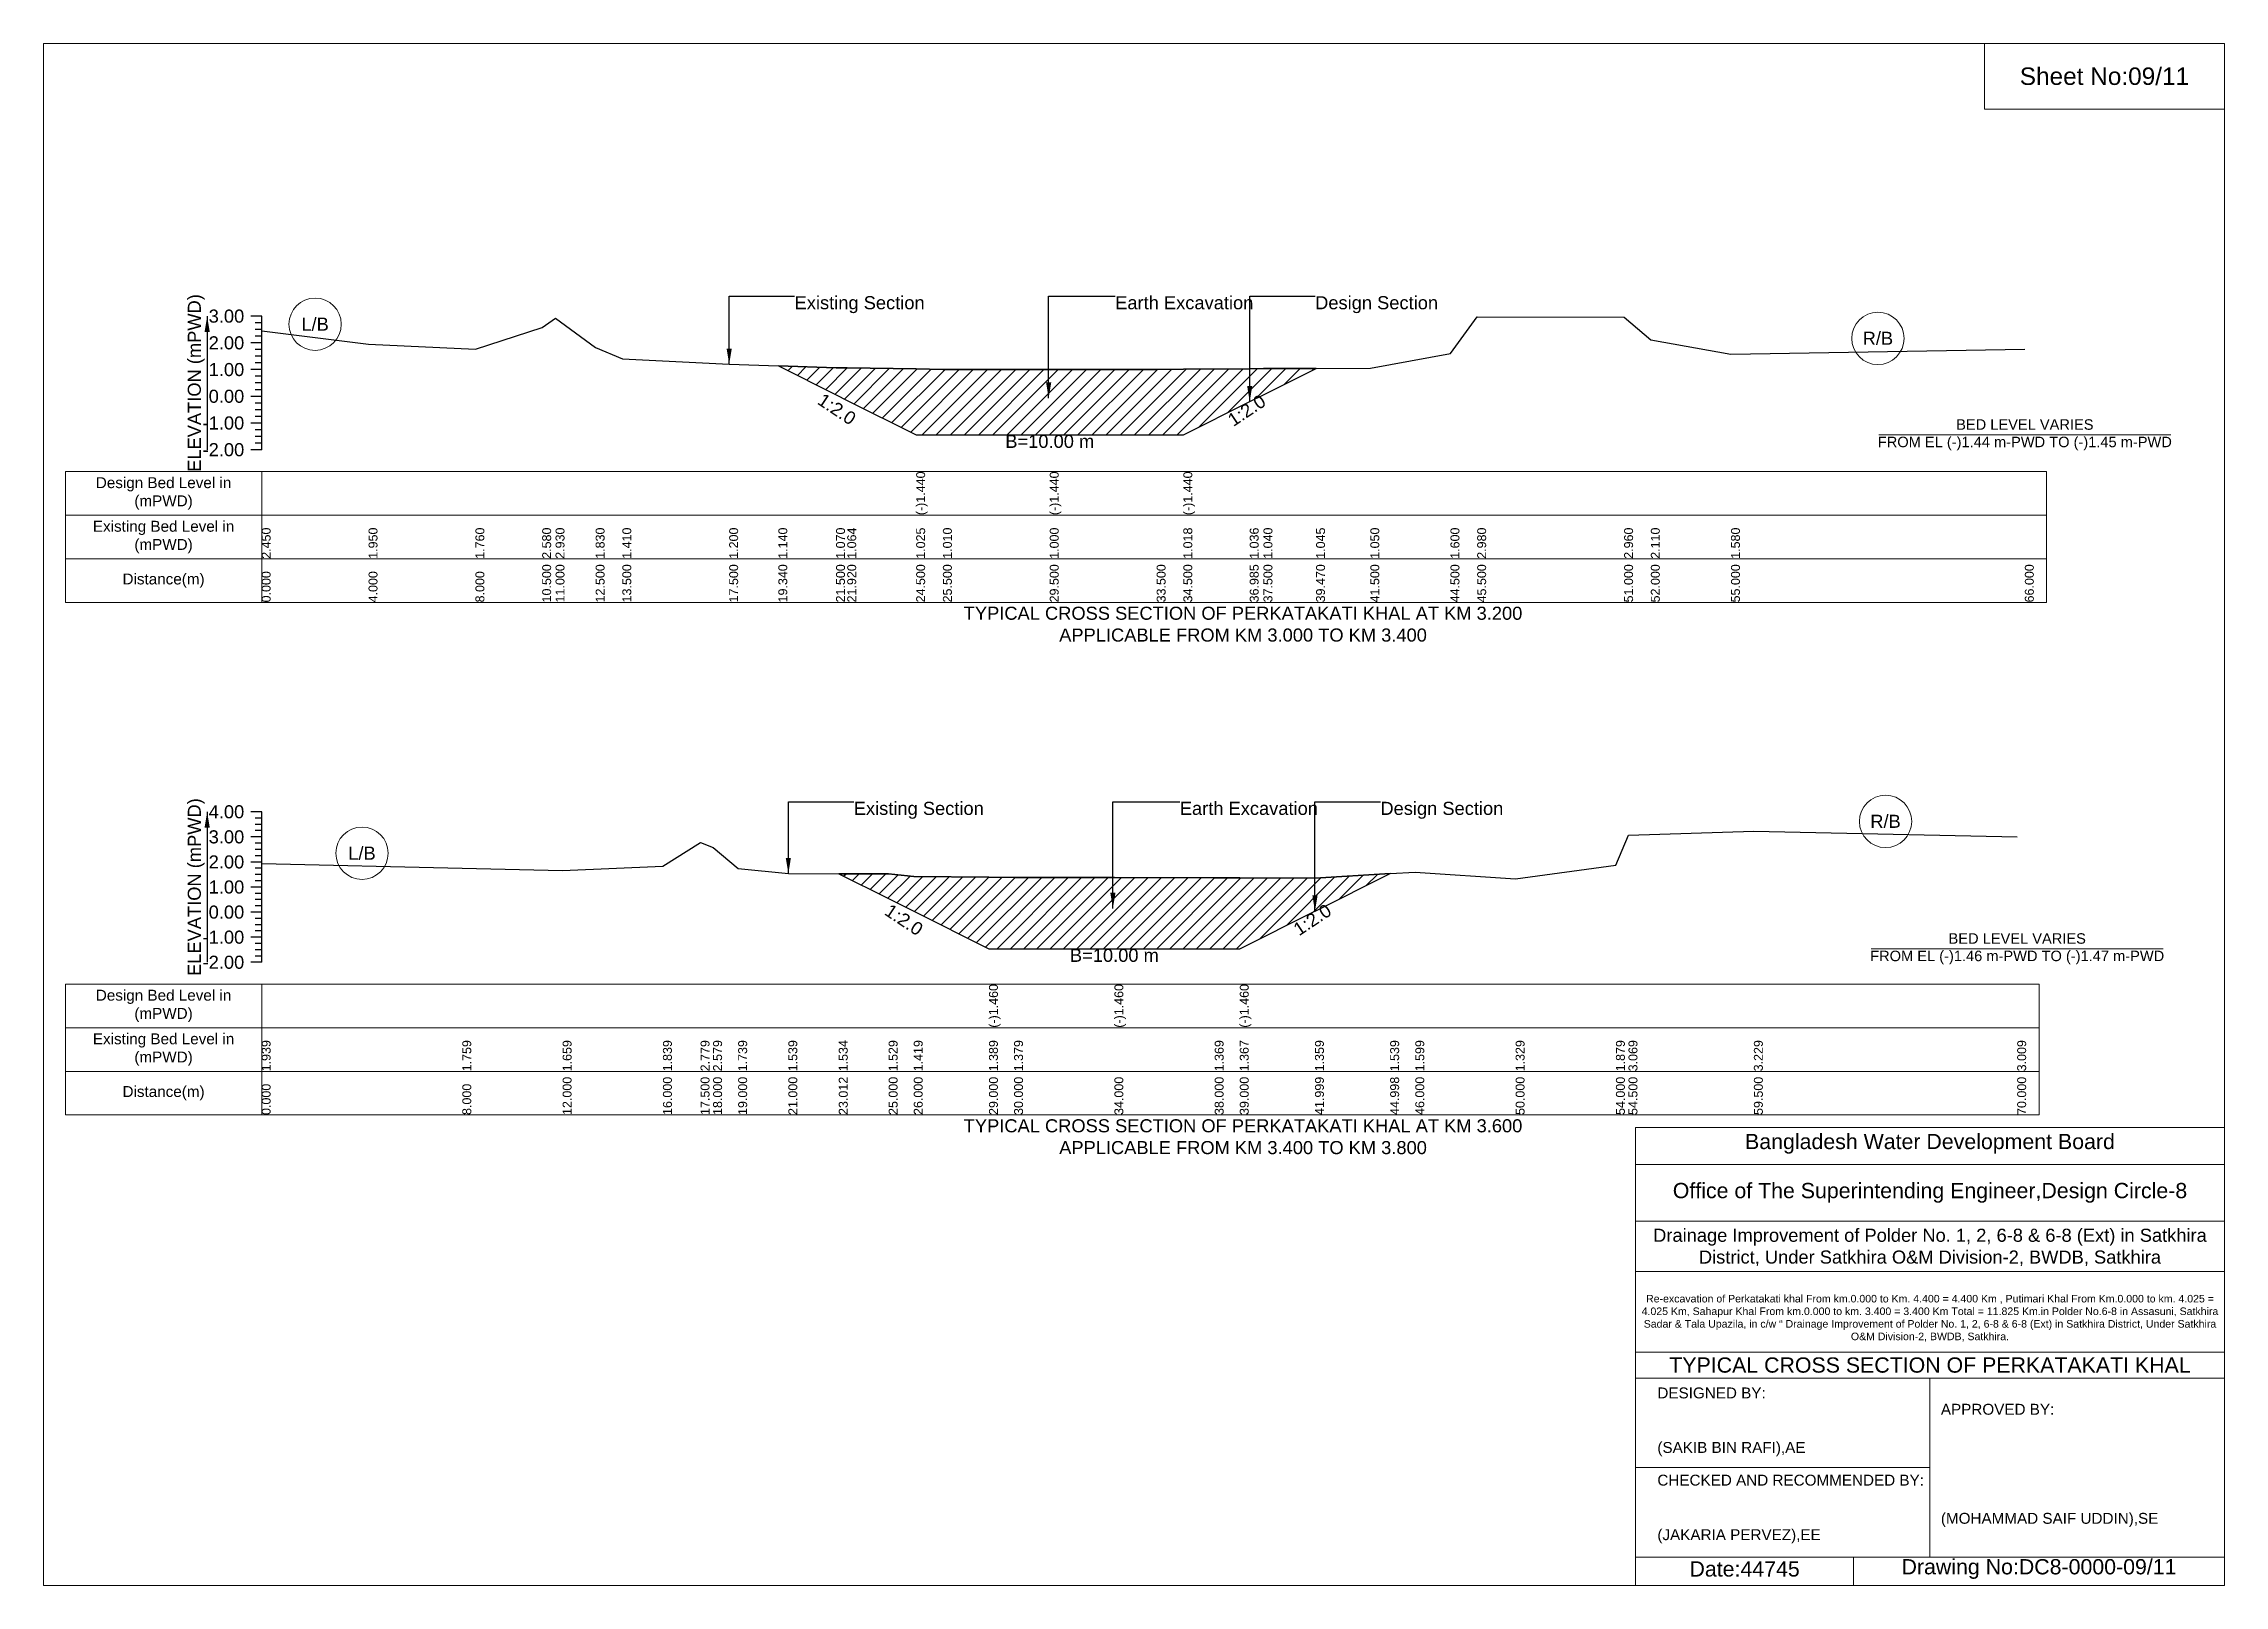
# Model space of a CAD drawing. Header units: inches. Extents: x 91000 to 208000, y -5656 to 20000.
# Drawn here: x 180000 to 188000, y -5656 to 0 of the extents above; entities that cross this region are included whole.
import ezdxf

# ---------------------------------------------------------------- set-up
doc = ezdxf.new("R2010")
doc.units = ezdxf.units.IN
doc.header["$LTSCALE"] = 7
doc.header["$MEASUREMENT"] = 0
for name, color, linetype, lineweight in [('Cross section Data Border', 7, 'Continuous', 9), ('Cross Section Labels', 7, 'Continuous', 9), ('Existing_Bed_Level for Xsection', 7, 'Continuous', 25)]:
    doc.layers.add(name, color=color, linetype=linetype, lineweight=lineweight)
doc.styles.get("Standard").update_dxf_attribs({"font": 'arial.ttf'})
doc.dimstyles.get("Standard").update_dxf_attribs({"dimtxt": 0.18, "dimasz": 0.18, "dimexe": 0.18, "dimexo": 0.0625, "dimgap": 0.09, "dimtad": 0, "dimtih": 1, "dimtoh": 1, "dimdec": 4, "dimzin": 0, "dimdsep": 46, "dimtxsty": 'Standard', "dimcen": 0.09, "dimadec": 0, "dimazin": 0, "dimtfac": 1, "dimtdec": 4, "dimtofl": 0, "dimtmove": 0, "dimatfit": 3, "dimfxl": 1, "dimtolj": 1, "dimtzin": 0, "dimarcsym": 0})

msp = doc.modelspace()

# ---------------------------------------------------------------- texts
at = {"layer": 'Cross section Data Border', "char_height": 40, "width": 640, "attachment_point": 5}
for s, insert in [('Design Bed Level in (mPWD)', (180440, -1650)), ('Existing Bed Level in (mPWD)', (180440, -1810)), ('Distance(m)', (180440, -1970)), ('Design Bed Level in (mPWD)', (180440, -3530.3)), ('Existing Bed Level in (mPWD)', (180440, -3690.3)), ('Distance(m)', (180440, -3850.3))]:
    msp.add_mtext(s, dxfattribs=dict(at, insert=insert))
at = {"layer": 'Cross Section Labels'}
for s, insert, char_height, attachment_point in [('Sheet No:09/11', (187560, -120), 64, 5), ('Existing Section', (182755, -926.5), 48, 1), ('Earth Excavation', (183931, -926.5), 48, 1), ('Design Section', (184664.5, -926.5), 48, 1), ('L/B', (180996, -1029.4), 48, 5), ('R/B', (186729, -1081.3), 48, 5), ('B=10.00 m', (183691, -1435.1), 48, 2), ('BED LEVEL VARIES ^JFROM EL (-)1.44 m-PWD TO (-)1.45 m-PWD', (187268, -1435.1), 38.4, 5), ('TYPICAL CROSS SECTION OF PERKATAKATI KHAL AT KM 3.200^JAPPLICABLE FROM KM 3.000 TO KM 3.400', (184400, -2130), 48, 5), ('Existing Section', (182972, -2781.5), 48, 1), ('Earth Excavation', (184168, -2781.5), 48, 1), ('Design Section', (184903.9, -2781.5), 48, 1), ('R/B', (186757, -2853.3), 48, 5), ('L/B', (181168, -2970.2), 48, 5), ('BED LEVEL VARIES ^JFROM EL (-)1.46 m-PWD TO (-)1.47 m-PWD', (187240, -3320.6), 38.4, 5), ('B=10.00 m', (183928, -3320.6), 48, 2), ('TYPICAL CROSS SECTION OF PERKATAKATI KHAL AT KM 3.600^JAPPLICABLE FROM KM 3.400 TO KM 3.800', (184400, -4010.3), 48, 5), ('Bangladesh Water Development Board', (186920, -4036), 56, 5), ('Office of The Superintending Engineer,Design Circle-8', (186920, -4216), 56, 5)]:
    msp.add_mtext(s, dxfattribs=dict(at, insert=insert, char_height=char_height, attachment_point=attachment_point))
at = {"layer": 'Cross Section Labels', "char_height": 48, "attachment_point": 2}
for insert, rotation in [((182923.6, -1320.9), 326.30993), ((184400, -1325.6), 33.69007), ((183169.6, -3194.4), 326.30993), ((184640.9, -3194.1), 33.69007)]:
    msp.add_mtext('1:2.0', dxfattribs=dict(at, insert=insert, rotation=rotation))
at = {"layer": 'Cross Section Labels'}
for s, insert, char_height, width, attachment_point in [('Drainage Improvement of Polder No. 1, 2, 6-8 & 6-8 (Ext) in Satkhira District, Under Satkhira O&M Division-2, BWDB, Satkhira', (186920, -4416), 48, 2240, 5), ('Re-excavation of Perkatakati khal From km.0.000 to Km. 4.400 = 4.400 Km , Putimari Khal From Km.0.000 to km. 4.025 = 4.025 Km, Sahapur Khal From km.0.000 to km. 3.400 = 3.400 Km Total = 11.825 Km.in Polder No.6-8 in Assasuni, Satkhira Sadar & Tala Upazila, in c/w “ Drainage Improvement of Polder No. 1, 2, 6-8 & 6-8 (Ext) in Satkhira District, Under Satkhira O&M Division-2, BWDB, Satkhira.', (186920, -4676), 27.6889, 2160, 5), ('TYPICAL CROSS SECTION OF PERKATAKATI KHAL', (186920, -4848), 56, 2240, 5), ('DESIGNED BY:^J^J^J(SAKIB BIN RAFI),AE', (185920, -5056), 40, 1120, 4), ('APPROVED BY:^J^J^J^J^J^J(MOHAMMAD SAIF UDDIN),SE', (186960, -5216), 40, 1120, 4), ('CHECKED AND RECOMMENDED BY:^J^J^J(JAKARIA PERVEZ),EE', (185920, -5376), 40, 1120, 4), ('Date:44745', (186240, -5596), 56, 1120, 5), ('Drawing No:DC8-0000-09/11', (187320, -5596), 56, 1760, 5)]:
    msp.add_mtext(s, dxfattribs=dict(at, insert=insert, char_height=char_height, width=width, attachment_point=attachment_point))
at = {"layer": 'Existing_Bed_Level for Xsection', "rotation": 90}
for s, insert, char_height, attachment_point in [('ELEVATION (mPWD)', (180560, -1245), 48, 5), ('(-)1.440', (183201, -1730), 32.8, 1), ('(-)1.440', (183691, -1730), 32.8, 1), ('(-)1.440', (184181, -1730), 32.8, 1), ('2.450', (180800, -1890), 32.8, 1), ('1.950', (181192, -1890), 32.8, 1), ('1.760', (181584, -1890), 32.8, 1), ('2.580', (181829, -1890), 32.8, 1), ('2.930', (181878, -1890), 32.8, 1), ('1.830', (182025, -1890), 32.8, 1), ('1.410', (182123, -1890), 32.8, 1), ('1.200', (182515, -1890), 32.8, 1), ('1.140', (182695.3, -1890), 32.8, 1), ('1.070', (182907, -1890), 32.8, 1), ('1.064', (182948.1, -1890), 32.8, 1), ('1.025', (183201, -1890), 32.8, 1), ('1.010', (183299, -1890), 32.8, 1), ('1.000', (183691, -1890), 32.8, 1), ('1.018', (184181, -1890), 32.8, 1), ('1.036', (184424.5, -1890), 32.8, 1), ('1.040', (184475, -1890), 32.8, 1), ('1.045', (184668, -1890), 32.8, 1), ('1.050', (184867, -1890), 32.8, 1), ('1.600', (185161, -1890), 32.8, 1), ('2.980', (185259, -1890), 32.8, 1), ('2.960', (185798, -1890), 32.8, 1), ('2.110', (185896, -1890), 32.8, 1), ('1.580', (186190, -1890), 32.8, 1), ('10.500', (181829, -2050), 32.8, 1), ('11.000', (181878, -2050), 32.8, 1), ('12.500', (182025, -2050), 32.8, 1), ('13.500', (182123, -2050), 32.8, 1), ('17.500', (182515, -2050), 32.8, 1), ('19.340', (182695.3, -2050), 32.8, 1), ('21.500', (182907, -2050), 32.8, 1), ('21.920', (182948.1, -2050), 32.8, 1), ('24.500', (183201, -2050), 32.8, 1), ('25.500', (183299, -2050), 32.8, 1), ('29.500', (183691, -2050), 32.8, 1), ('33.500', (184083, -2050), 32.8, 1), ('34.500', (184181, -2050), 32.8, 1), ('36.985', (184424.5, -2050), 32.8, 1), ('37.500', (184475, -2050), 32.8, 1), ('39.470', (184668, -2050), 32.8, 1), ('41.500', (184867, -2050), 32.8, 1), ('44.500', (185161, -2050), 32.8, 1), ('45.500', (185259, -2050), 32.8, 1), ('51.000', (185798, -2050), 32.8, 1), ('52.000', (185896, -2050), 32.8, 1), ('55.000', (186190, -2050), 32.8, 1), ('66.000', (187268, -2050), 32.8, 1), ('0.000', (180800, -2050), 32.8, 1), ('4.000', (181192, -2050), 32.8, 1), ('8.000', (181584, -2050), 32.8, 1), ('ELEVATION (mPWD)', (180560, -3094.3), 48, 5), ('(-)1.460', (183468, -3610.3), 32.8, 1), ('(-)1.460', (183928, -3610.3), 32.8, 1), ('(-)1.460', (184388, -3610.3), 32.8, 1), ('1.939', (180800, -3770.3), 32.8, 1), ('1.759', (181536, -3770.3), 32.8, 1), ('1.659', (181904, -3770.3), 32.8, 1), ('1.839', (182272, -3770.3), 32.8, 1), ('2.779', (182410, -3770.3), 32.8, 1), ('2.579', (182456, -3770.3), 32.8, 1), ('1.739', (182548, -3770.3), 32.8, 1), ('1.539', (182732, -3770.3), 32.8, 1), ('1.534', (182917.1, -3770.3), 32.8, 1), ('1.529', (183100, -3770.3), 32.8, 1), ('1.419', (183192, -3770.3), 32.8, 1), ('1.389', (183468, -3770.3), 32.8, 1), ('1.379', (183560, -3770.3), 32.8, 1), ('1.369', (184296, -3770.3), 32.8, 1), ('1.367', (184388, -3770.3), 32.8, 1), ('1.359', (184663.9, -3770.3), 32.8, 1), ('1.539', (184939.8, -3770.3), 32.8, 1), ('1.599', (185032, -3770.3), 32.8, 1), ('1.329', (185400, -3770.3), 32.8, 1), ('1.879', (185768, -3770.3), 32.8, 1), ('3.069', (185814, -3770.3), 32.8, 1), ('3.229', (186274, -3770.3), 32.8, 1), ('3.009', (187240, -3770.3), 32.8, 1), ('0.000', (180800, -3930.3), 32.8, 1), ('8.000', (181536, -3930.3), 32.8, 1), ('12.000', (181904, -3930.3), 32.8, 1), ('16.000', (182272, -3930.3), 32.8, 1), ('17.500', (182410, -3930.3), 32.8, 1), ('18.000', (182456, -3930.3), 32.8, 1), ('19.000', (182548, -3930.3), 32.8, 1), ('21.000', (182732, -3930.3), 32.8, 1), ('23.012', (182917.1, -3930.3), 32.8, 1), ('25.000', (183100, -3930.3), 32.8, 1), ('26.000', (183192, -3930.3), 32.8, 1), ('29.000', (183468, -3930.3), 32.8, 1), ('30.000', (183560, -3930.3), 32.8, 1), ('34.000', (183928, -3930.3), 32.8, 1), ('38.000', (184296, -3930.3), 32.8, 1), ('39.000', (184388, -3930.3), 32.8, 1), ('41.999', (184663.9, -3930.3), 32.8, 1), ('44.998', (184939.8, -3930.3), 32.8, 1), ('46.000', (185032, -3930.3), 32.8, 1), ('50.000', (185400, -3930.3), 32.8, 1), ('54.000', (185768, -3930.3), 32.8, 1), ('54.500', (185814, -3930.3), 32.8, 1), ('59.500', (186274, -3930.3), 32.8, 1), ('70.000', (187240, -3930.3), 32.8, 1)]:
    msp.add_mtext(s, dxfattribs=dict(at, insert=insert, char_height=char_height, attachment_point=attachment_point))
at = {"layer": 'Existing_Bed_Level for Xsection', "char_height": 48, "attachment_point": 6}
for s, insert in [('3.00', (180736, -1000)), ('2.00', (180736, -1098)), ('1.00', (180736, -1196)), ('0.00', (180736, -1294)), ('-1.00', (180736, -1392)), ('-2.00', (180736, -1490)), ('4.00', (180736, -2818.3)), ('3.00', (180736, -2910.3)), ('2.00', (180736, -3002.3)), ('1.00', (180736, -3094.3)), ('0.00', (180736, -3186.3)), ('-1.00', (180736, -3278.3)), ('-2.00', (180736, -3370.3))]:
    msp.add_mtext(s, dxfattribs=dict(at, insert=insert))

# ---------------------------------------------------------------- hatches: boundary and pattern name
at = {"layer": 'Existing_Bed_Level for Xsection'}
h = msp.add_hatch(dxfattribs=at)
h.set_pattern_fill('ANSI31', color=256, scale=294, style=0)
h.paths.add_polyline_path([(182695.3, -1182.3), (182907, -1288.1), (182948.1, -1308.7), (183201, -1435.1), (183299, -1435.1), (183691, -1435.1), (184083, -1435.1), (184181, -1435.1), (184424.5, -1313.4), (184475, -1288.1), (184668, -1191.6), (184475, -1192.1), (184424.5, -1192.5), (184181, -1194.3), (184083, -1195), (183691, -1196), (183299, -1195), (183201, -1193.5), (182948.1, -1189.8), (182907, -1189.1)])
h = msp.add_hatch(dxfattribs=at)
h.set_pattern_fill('ANSI31', color=256, scale=276, style=0)
h.paths.add_polyline_path([(182917.1, -3045.1), (183100, -3136.6), (183192, -3182.6), (183192.6, -3182.9), (183468, -3320.6), (183560, -3320.6), (183928, -3320.6), (184296, -3320.6), (184388, -3320.6), (184663.9, -3182.6), (184664, -3182.6), (184939.8, -3044.7), (184664, -3061.2), (184663.9, -3061.2), (184388, -3060.6), (184296, -3060.3), (183928, -3059.4), (183560, -3059.4), (183468, -3058.5), (183192.6, -3055.7), (183192, -3055.7), (183100, -3045.6)])

# ---------------------------------------------------------------- linework, layer by layer
at = {"layer": 'Cross section Data Border'}
for points in [[(180080, -1570), (187348, -1570), (187348, -2050), (180080, -2050)], [(180080, -3450.3), (187320, -3450.3), (187320, -3930.3), (180080, -3930.3)]]:
    msp.add_lwpolyline(points, close=True, dxfattribs=at)
for points in [[(180800, -1570), (180800, -2050)], [(180080, -1730), (187348, -1730)], [(180080, -1890), (187348, -1890)], [(180800, -3450.3), (180800, -3930.3)], [(180080, -3610.3), (187320, -3610.3)], [(180080, -3770.3), (187320, -3770.3)]]:
    msp.add_lwpolyline(points, dxfattribs=at)
at = {"layer": 'Cross Section Labels'}
for points in [[(180000, 0), (188000, 0), (188000, -5656), (180000, -5656)], [(187120, 0), (188000, 0), (188000, -240), (187120, -240)]]:
    msp.add_lwpolyline(points, close=True, dxfattribs=at)
for points in [[(186732.2, -1435.1), (187803.8, -1435.1)], [(186704.2, -3320.6), (187775.8, -3320.6)], [(185840, -5656), (185840, -3976), (188000, -3976)], [(185840, -4112), (188000, -4112)], [(185840, -4320), (188000, -4320)], [(185840, -4504), (188000, -4504)], [(185840, -4800), (188000, -4800)], [(185840, -4896), (188000, -4896)], [(186920, -4896), (186920, -5552)], [(185840, -5224), (186920, -5224)], [(185840, -5552), (188000, -5552)], [(186640, -5552), (186640, -5656)]]:
    msp.add_lwpolyline(points, dxfattribs=at)
for centre in [(180996, -1029.4), (186729, -1081.3), (186757, -2853.3), (181168, -2970.2)]:
    msp.add_circle(centre, 96, dxfattribs=at)
at = {"layer": 'Existing_Bed_Level for Xsection'}
for points in [[(180800, -1000), (180760, -1000)], [(180800, -1024.5), (180776, -1024.5)], [(180800, -1490), (180800, -1392), (180800, -1294), (180800, -1196), (180800, -1098), (180800, -1000)], [(180800, -1053.9), (181192, -1102.9), (181584, -1121.5), (181829, -1041.2), (181878, -1006.9), (182025, -1114.7), (182123, -1155.8), (182515, -1176.4), (182695.3, -1182.3), (182907, -1189.1), (182948.1, -1189.8), (183201, -1193.5), (183201, -1193.5), (183299, -1195), (183691, -1196), (183691, -1196), (184083, -1195), (184181, -1194.3), (184181, -1194.3), (184424.5, -1192.5), (184475, -1192.1), (184668, -1191.6), (184867, -1191.1), (185161, -1137.2), (185259, -1002), (185798, -1003.9), (185896, -1087.2), (186190, -1139.2), (187268, -1121.5)], [(180800, -1098), (180760, -1098)], [(180800, -1049), (180776, -1049)], [(180800, -1073.5), (180776, -1073.5)], [(180800, -1196), (180760, -1196)], [(180800, -1122.5), (180776, -1122.5)], [(180800, -1147), (180776, -1147)], [(180800, -1171.5), (180776, -1171.5)], [(180800, -1220.5), (180776, -1220.5)], [(180800, -1245), (180776, -1245)], [(180800, -1269.5), (180776, -1269.5)], [(180800, -1294), (180760, -1294)], [(180800, -1318.5), (180776, -1318.5)], [(180800, -1343), (180776, -1343)], [(180800, -1392), (180760, -1392)], [(180800, -1367.5), (180776, -1367.5)], [(180800, -1416.5), (180776, -1416.5)], [(180800, -1490), (180760, -1490)], [(180800, -1441), (180776, -1441)], [(180800, -1465.5), (180776, -1465.5)], [(180800, -2818.3), (180760, -2818.3)], [(180800, -2841.3), (180776, -2841.3)], [(180800, -2864.3), (180776, -2864.3)], [(180800, -3370.3), (180800, -3278.3), (180800, -3186.3), (180800, -3094.3), (180800, -3002.3), (180800, -2910.3), (180800, -2818.3)], [(180800, -2910.3), (180760, -2910.3)], [(180800, -2887.3), (180776, -2887.3)], [(180800, -2933.3), (180776, -2933.3)], [(180800, -2956.3), (180776, -2956.3)], [(180800, -3007.9), (181536, -3024.4), (181904, -3033.6), (182272, -3017.1), (182410, -2930.6), (182456, -2949), (182548, -3026.3), (182732, -3044.7), (182917.1, -3045.1), (183100, -3045.6), (183192, -3055.7), (183192.6, -3055.7), (183468, -3058.5), (183468, -3058.5), (183560, -3059.4), (183928, -3059.4), (183928, -3059.4), (184296, -3060.3), (184388, -3060.6), (184388, -3060.6), (184663.9, -3061.2), (184664, -3061.2), (184939.8, -3044.7), (185032, -3039.2), (185400, -3064), (185768, -3013.4), (185814, -2903.9), (186274, -2889.2), (187240, -2909.4)], [(180800, -3002.3), (180760, -3002.3)], [(180800, -2979.3), (180776, -2979.3)], [(180800, -3025.3), (180776, -3025.3)], [(180800, -3094.3), (180760, -3094.3)], [(180800, -3048.3), (180776, -3048.3)], [(180800, -3071.3), (180776, -3071.3)], [(180800, -3117.3), (180776, -3117.3)], [(180800, -3186.3), (180760, -3186.3)], [(180800, -3140.3), (180776, -3140.3)], [(180800, -3163.3), (180776, -3163.3)], [(180800, -3278.3), (180760, -3278.3)], [(180800, -3209.3), (180776, -3209.3)], [(180800, -3232.3), (180776, -3232.3)], [(180800, -3255.3), (180776, -3255.3)], [(180800, -3301.3), (180776, -3301.3)], [(180800, -3324.3), (180776, -3324.3)], [(180800, -3347.3), (180776, -3347.3)], [(180800, -3370.3), (180760, -3370.3)]]:
    msp.add_lwpolyline(points, dxfattribs=at)
for points in [[(182695.3, -1182.3), (182695.3, -1182.3), (182907, -1288.1), (182948.1, -1308.7), (183201, -1435.1), (183201, -1435.1), (183299, -1435.1), (183691, -1435.1), (183691, -1435.1), (184083, -1435.1), (184181, -1435.1), (184181, -1435.1), (184424.5, -1313.4), (184475, -1288.1), (184668, -1191.6), (184475, -1192.1), (184424.5, -1192.5), (184181, -1194.3), (184181, -1194.3), (184083, -1195), (183691, -1196), (183691, -1196), (183299, -1195), (183201, -1193.5), (183201, -1193.5), (182948.1, -1189.8), (182907, -1189.1), (182695.3, -1182.3)], [(182917.1, -3045.1), (183100, -3136.6), (183192, -3182.6), (183192.6, -3182.9), (183468, -3320.6), (183468, -3320.6), (183560, -3320.6), (183928, -3320.6), (183928, -3320.6), (184296, -3320.6), (184388, -3320.6), (184388, -3320.6), (184663.9, -3182.6), (184664, -3182.6), (184939.8, -3044.7), (184664, -3061.2), (184663.9, -3061.2), (184388, -3060.6), (184388, -3060.6), (184296, -3060.3), (183928, -3059.4), (183928, -3059.4), (183560, -3059.4), (183468, -3058.5), (183468, -3058.5), (183192.6, -3055.7), (183192, -3055.7), (183100, -3045.6)]]:
    msp.add_lwpolyline(points, close=True, dxfattribs=at)

msp.set_redraw_order([(e.dxf.handle, doc.entitydb.next_handle()) for e in msp.query("TEXT MTEXT ATTDEF DIMENSION ARC_DIMENSION")])  # texts and dimensions are drawn at this point

# ---------------------------------------------------------------- leaders
at = {"layer": 'Cross Section Labels', "annotation_type": 0, "has_hookline": 1, "hookline_direction": 0}
for points, text_width in [([(182515, -1176.4), (182515, -926.5), (182754.9, -926.5)], 467.2), ([(183686.9, -1300.7), (183686.9, -926.5), (183930.9, -926.5)], 497), ([(184424.5, -1313.4), (184424.5, -926.5), (184664.4, -926.5)], 441.2), ([(182732, -3044.7), (182732, -2781.5), (182971.9, -2781.5)], 467.2), ([(183922.5, -3172.7), (183922.5, -2781.5), (184167.9, -2781.5)], 497), ([(184663.9, -3182.6), (184663.9, -2781.5), (184903.8, -2781.5)], 441.2)]:
    msp.add_leader(points, dimstyle='Standard', override={"dimasz": 57.6}, dxfattribs=dict(at, text_width=text_width))
at = {"layer": 'Existing_Bed_Level for Xsection'}
for points in [[(180600, -1000), (180600, -1490)], [(180600, -2818.3), (180600, -3370.3)]]:
    msp.add_leader(points, dimstyle='Standard', override={"dimasz": 57.6}, dxfattribs=at)

doc.saveas('drawing.dxf')
